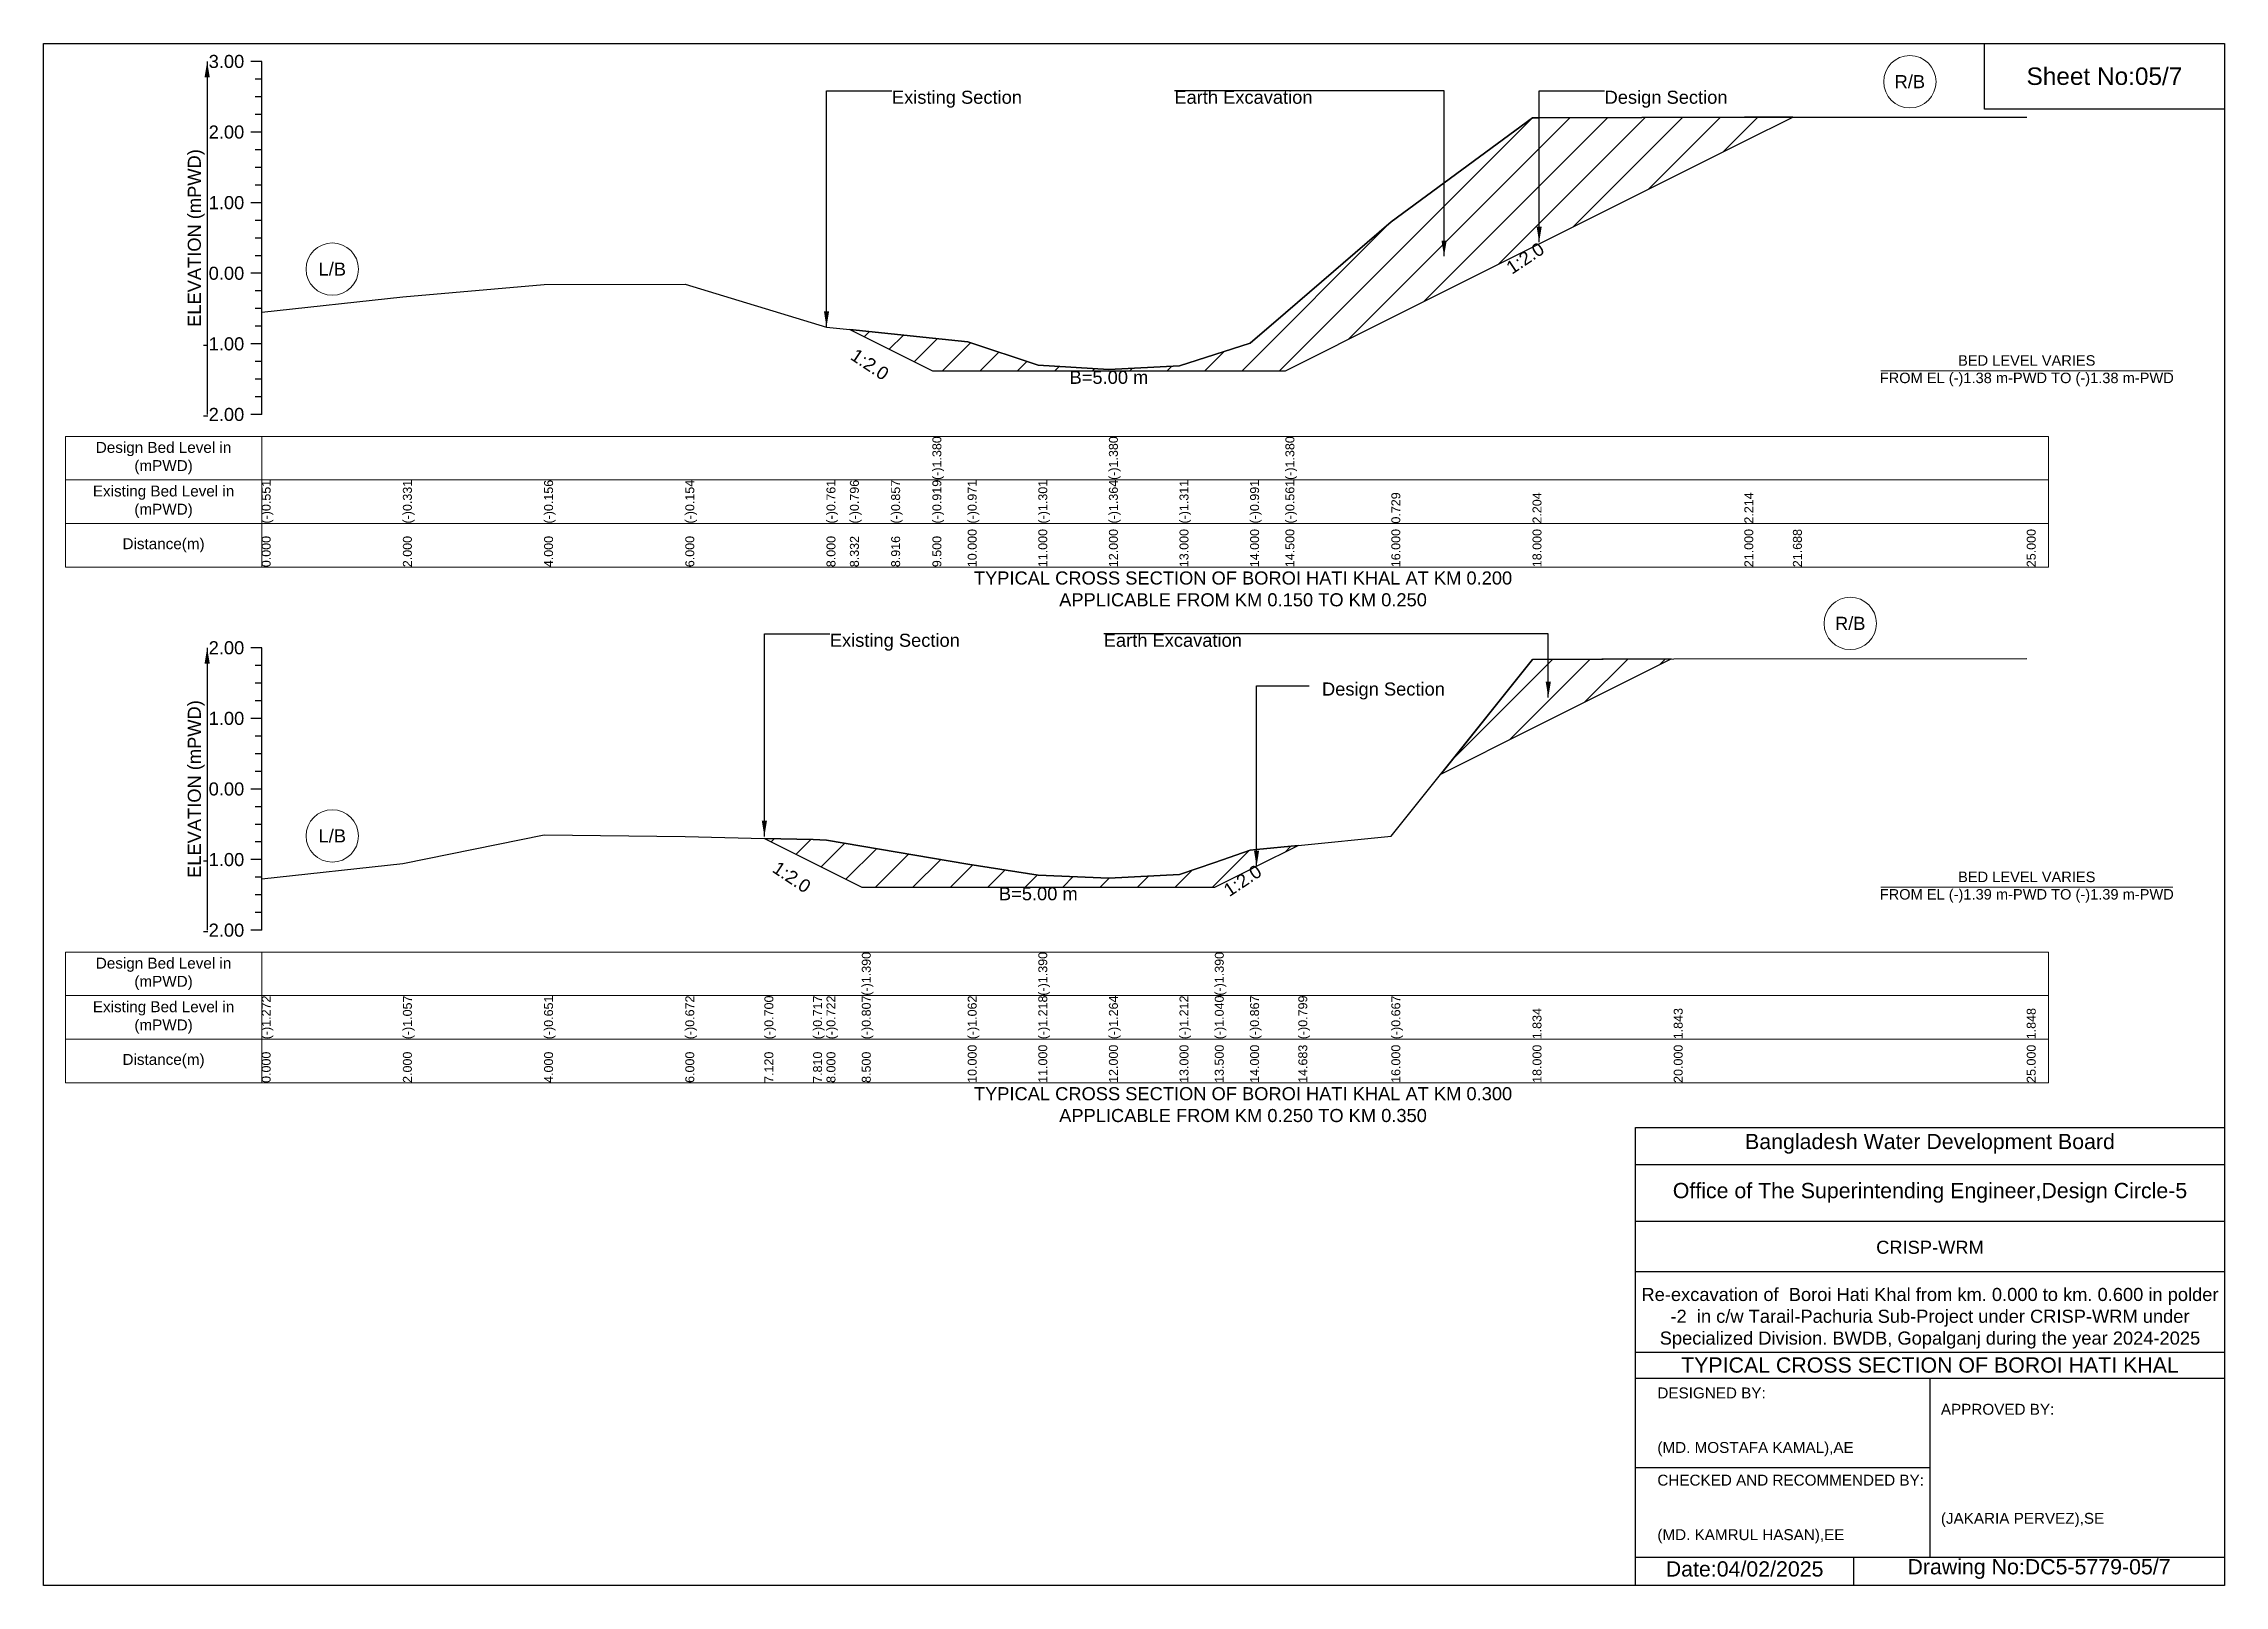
# Model space of a CAD drawing. Header units: inches. Extents: x 91000 to 178000, y -5656 to 8274.
# Drawn here: x 140000 to 148000, y -5656 to 0 of the extents above; entities that cross this region are included whole.
import ezdxf

# ---------------------------------------------------------------- set-up
doc = ezdxf.new("R2010")
doc.units = ezdxf.units.IN
doc.header["$LTSCALE"] = 7
doc.header["$MEASUREMENT"] = 0
for name, color, linetype, lineweight in [('Cross section Data Border', 7, 'Continuous', 9), ('Cross Section Labels', 7, 'Continuous', 9), ('Existing_Bed_Level for Xsection', 7, 'Continuous', 25)]:
    doc.layers.add(name, color=color, linetype=linetype, lineweight=lineweight)
doc.styles.get("Standard").update_dxf_attribs({"font": 'arial.ttf'})
doc.dimstyles.get("Standard").update_dxf_attribs({"dimtxt": 0.18, "dimasz": 0.18, "dimexe": 0.18, "dimexo": 0.0625, "dimgap": 0.09, "dimtad": 0, "dimtih": 1, "dimtoh": 1, "dimdec": 4, "dimzin": 0, "dimdsep": 46, "dimtxsty": 'Standard', "dimcen": 0.09, "dimadec": 0, "dimazin": 0, "dimtfac": 1, "dimtdec": 4, "dimtofl": 0, "dimtmove": 0, "dimatfit": 3, "dimfxl": 1, "dimtolj": 1, "dimtzin": 0, "dimarcsym": 0})

msp = doc.modelspace()

# ---------------------------------------------------------------- texts
at = {"attachment_point": 5}
for s, insert, char_height in [('Sheet No:05/7', (147560, -120), 64), ('Bangladesh Water Development Board', (146920, -4036), 56), ('Office of The Superintending Engineer,Design Circle-5', (146920, -4216), 56)]:
    msp.add_mtext(s, dxfattribs=dict(at, insert=insert, char_height=char_height))
for s, insert, char_height, width, attachment_point in [('CRISP-WRM', (146920, -4416), 48, 2240, 5), ('Re-excavation of  Boroi Hati Khal from km. 0.000 to km. 0.600 in polder -2  in c/w Tarail-Pachuria Sub-Project under CRISP-WRM under Specialized Division. BWDB, Gopalganj during the year 2024-2025', (146920, -4676), 48, 2160, 5), ('TYPICAL CROSS SECTION OF BOROI HATI KHAL', (146920, -4848), 56, 2240, 5), ('DESIGNED BY:^J^J^J(MD. MOSTAFA KAMAL),AE', (145920, -5056), 40, 1120, 4), ('APPROVED BY:^J^J^J^J^J^J(JAKARIA PERVEZ),SE', (146960, -5216), 40, 1120, 4), ('CHECKED AND RECOMMENDED BY:^J^J^J(MD. KAMRUL HASAN),EE', (145920, -5376), 40, 1120, 4), ('Date:04/02/2025', (146240, -5596), 56, 1120, 5), ('Drawing No:DC5-5779-05/7', (147320, -5596), 56, 1760, 5)]:
    msp.add_mtext(s, dxfattribs=dict(insert=insert, char_height=char_height, width=width, attachment_point=attachment_point))
at = {"layer": 'Cross section Data Border', "char_height": 40, "width": 640, "attachment_point": 5}
for s, insert in [('Design Bed Level in (mPWD)', (140440, -1520.7)), ('Existing Bed Level in (mPWD)', (140440, -1680.7)), ('Distance(m)', (140440, -1840.7)), ('Design Bed Level in (mPWD)', (140440, -3412.6)), ('Existing Bed Level in (mPWD)', (140440, -3572.6)), ('Distance(m)', (140440, -3732.6))]:
    msp.add_mtext(s, dxfattribs=dict(at, insert=insert))
at = {"layer": 'Cross Section Labels'}
for s, insert, char_height, attachment_point in [('R/B', (146846.1, -139.8), 48, 5), ('Existing Section', (143112, -172.7), 48, 1), ('Earth Excavation', (144148, -172.7), 48, 1), ('Design Section', (145726.3, -172.7), 48, 1), ('L/B', (141059, -827.4), 48, 5), ('B=5.00 m', (143908, -1200.1), 48, 2), ('BED LEVEL VARIES ^JFROM EL (-)1.38 m-PWD TO (-)1.38 m-PWD', (147275, -1200.1), 38.4, 5), ('TYPICAL CROSS SECTION OF BOROI HATI KHAL AT KM 0.200^JAPPLICABLE FROM KM 0.150 TO KM 0.250', (144400, -2000.7), 48, 5), ('R/B', (146627.5, -2127.1), 48, 5), ('Existing Section', (142884.1, -2164.8), 48, 1), ('Earth Excavation', (143889, -2164.8), 48, 1), ('Design Section', (144689.6, -2343.7), 48, 1), ('L/B', (141059, -2906.7), 48, 5), ('BED LEVEL VARIES ^JFROM EL (-)1.39 m-PWD TO (-)1.39 m-PWD', (147275, -3094.6), 38.4, 5), ('B=5.00 m', (143649, -3094.6), 48, 2), ('TYPICAL CROSS SECTION OF BOROI HATI KHAL AT KM 0.300^JAPPLICABLE FROM KM 0.250 TO KM 0.350', (144400, -3892.6), 48, 5)]:
    msp.add_mtext(s, dxfattribs=dict(at, insert=insert, char_height=char_height, attachment_point=attachment_point))
at = {"layer": 'Cross Section Labels', "char_height": 48, "attachment_point": 2}
for insert, rotation in [((145421.6, -767.1), 33.69007), ((143044.4, -1156.9), 326.30993), ((142758, -3037.6), 326.30993), ((144384.9, -3050.4), 33.69007)]:
    msp.add_mtext('1:2.0', dxfattribs=dict(at, insert=insert, rotation=rotation))
at = {"layer": 'Existing_Bed_Level for Xsection', "char_height": 48, "attachment_point": 6}
for s, insert in [('3.00', (140736, -65.7)), ('2.00', (140736, -324.7)), ('1.00', (140736, -583.7)), ('0.00', (140736, -842.7)), ('-1.00', (140736, -1101.7)), ('-2.00', (140736, -1360.7)), ('2.00', (140736, -2216.6)), ('1.00', (140736, -2475.6)), ('0.00', (140736, -2734.6)), ('-1.00', (140736, -2993.6)), ('-2.00', (140736, -3252.6))]:
    msp.add_mtext(s, dxfattribs=dict(at, insert=insert))
at = {"layer": 'Existing_Bed_Level for Xsection', "rotation": 90}
for s, insert, char_height, attachment_point in [('ELEVATION (mPWD)', (140560, -713.2), 48, 5), ('(-)1.380', (143260.5, -1600.7), 32.8, 1), ('(-)1.380', (143908, -1600.7), 32.8, 1), ('(-)1.380', (144555.5, -1600.7), 32.8, 1), ('(-)0.551', (140800, -1760.7), 32.8, 1), ('(-)0.331', (141318, -1760.7), 32.8, 1), ('(-)0.156', (141836, -1760.7), 32.8, 1), ('(-)0.154', (142354, -1760.7), 32.8, 1), ('(-)0.761', (142872, -1760.7), 32.8, 1), ('(-)0.796', (142957.9, -1760.7), 32.8, 1), ('(-)0.857', (143109.2, -1760.7), 32.8, 1), ('(-)0.919', (143260.5, -1760.7), 32.8, 1), ('(-)0.971', (143390, -1760.7), 32.8, 1), ('(-)1.301', (143649, -1760.7), 32.8, 1), ('(-)1.364', (143908, -1760.7), 32.8, 1), ('(-)1.311', (144167, -1760.7), 32.8, 1), ('(-)0.991', (144426, -1760.7), 32.8, 1), ('(-)0.561', (144555.5, -1760.7), 32.8, 1), ('0.729', (144944, -1760.7), 32.8, 1), ('2.204', (145462, -1760.7), 32.8, 1), ('2.214', (146239, -1760.7), 32.8, 1), ('0.000', (140800, -1920.7), 32.8, 1), ('2.000', (141318, -1920.7), 32.8, 1), ('4.000', (141836, -1920.7), 32.8, 1), ('6.000', (142354, -1920.7), 32.8, 1), ('8.000', (142872, -1920.7), 32.8, 1), ('8.332', (142957.9, -1920.7), 32.8, 1), ('8.916', (143109.2, -1920.7), 32.8, 1), ('9.500', (143260.5, -1920.7), 32.8, 1), ('10.000', (143390, -1920.7), 32.8, 1), ('11.000', (143649, -1920.7), 32.8, 1), ('12.000', (143908, -1920.7), 32.8, 1), ('13.000', (144167, -1920.7), 32.8, 1), ('14.000', (144426, -1920.7), 32.8, 1), ('14.500', (144555.5, -1920.7), 32.8, 1), ('16.000', (144944, -1920.7), 32.8, 1), ('18.000', (145462, -1920.7), 32.8, 1), ('21.000', (146239, -1920.7), 32.8, 1), ('21.688', (146417.2, -1920.7), 32.8, 1), ('25.000', (147275, -1920.7), 32.8, 1), ('ELEVATION (mPWD)', (140560, -2734.6), 48, 5), ('(-)1.390', (143001.5, -3492.6), 32.8, 1), ('(-)1.390', (143649, -3492.6), 32.8, 1), ('(-)1.390', (144296.5, -3492.6), 32.8, 1), ('(-)1.272', (140800, -3652.6), 32.8, 1), ('(-)1.057', (141318, -3652.6), 32.8, 1), ('(-)0.651', (141836, -3652.6), 32.8, 1), ('(-)0.672', (142354, -3652.6), 32.8, 1), ('(-)0.700', (142644.1, -3652.6), 32.8, 1), ('(-)0.717', (142822.8, -3652.6), 32.8, 1), ('(-)0.722', (142872, -3652.6), 32.8, 1), ('(-)0.807', (143001.5, -3652.6), 32.8, 1), ('(-)1.062', (143390, -3652.6), 32.8, 1), ('(-)1.218', (143649, -3652.6), 32.8, 1), ('(-)1.264', (143908, -3652.6), 32.8, 1), ('(-)1.212', (144167, -3652.6), 32.8, 1), ('(-)1.040', (144296.5, -3652.6), 32.8, 1), ('(-)0.867', (144426, -3652.6), 32.8, 1), ('(-)0.799', (144602.8, -3652.6), 32.8, 1), ('(-)0.667', (144944, -3652.6), 32.8, 1), ('1.834', (145462, -3652.6), 32.8, 1), ('1.843', (145980, -3652.6), 32.8, 1), ('1.848', (147275, -3652.6), 32.8, 1), ('10.000', (143390, -3812.6), 32.8, 1), ('11.000', (143649, -3812.6), 32.8, 1), ('12.000', (143908, -3812.6), 32.8, 1), ('13.000', (144167, -3812.6), 32.8, 1), ('13.500', (144296.5, -3812.6), 32.8, 1), ('14.000', (144426, -3812.6), 32.8, 1), ('14.683', (144602.8, -3812.6), 32.8, 1), ('16.000', (144944, -3812.6), 32.8, 1), ('18.000', (145462, -3812.6), 32.8, 1), ('20.000', (145980, -3812.6), 32.8, 1), ('25.000', (147275, -3812.6), 32.8, 1), ('0.000', (140800, -3812.6), 32.8, 1), ('2.000', (141318, -3812.6), 32.8, 1), ('4.000', (141836, -3812.6), 32.8, 1), ('6.000', (142354, -3812.6), 32.8, 1), ('7.120', (142644.1, -3812.6), 32.8, 1), ('7.810', (142822.8, -3812.6), 32.8, 1), ('8.000', (142872, -3812.6), 32.8, 1), ('8.500', (143001.5, -3812.6), 32.8, 1)]:
    msp.add_mtext(s, dxfattribs=dict(at, insert=insert, char_height=char_height, attachment_point=attachment_point))

# ---------------------------------------------------------------- hatches: boundary and pattern name
at = {"layer": 'Existing_Bed_Level for Xsection'}
h = msp.add_hatch(dxfattribs=at)
h.set_pattern_fill('ANSI31', color=256, scale=777, style=0)
h.paths.add_polyline_path([(142957.9, -1048.8), (143109.2, -1124.5), (143260.5, -1200.1), (143390, -1200.1), (143649, -1200.1), (143908, -1200.1), (144167, -1200.1), (144426, -1200.1), (144555.5, -1200.1), (144944, -1005.9), (145462, -746.9), (145486.3, -734.7), (146239, -358.4), (146417.2, -269.3), (146239, -269.3), (145486.3, -271.8), (145462, -271.9), (144944, -653.9), (144555.5, -988), (144426, -1099.4), (144167, -1182.3), (143908, -1196), (143649, -1179.7), (143390, -1094.2), (143260.5, -1080.6), (143109.2, -1064.7)])
h = msp.add_hatch(dxfattribs=at)
h.set_pattern_fill('ANSI31', color=256, scale=777, style=0)
h.paths.add_polyline_path([(145125.9, -2679.9), (145462, -2511.8), (145971.1, -2257.3), (145462, -2259.5)])
h = msp.add_hatch(dxfattribs=at)
h.set_pattern_fill('ANSI31', color=256, scale=777, style=0)
h.paths.add_polyline_path([(142644.1, -2915.9), (142822.8, -3005.2), (142872, -3029.8), (143001.5, -3094.6), (143390, -3094.6), (143649, -3094.6), (143908, -3094.6), (144167, -3094.6), (144296.5, -3094.6), (144426, -3029.8), (144449.6, -3018), (144602.8, -2941.4), (144449.6, -2956.7), (144426, -2959.1), (144296.5, -3003.8), (144167, -3048.5), (143908, -3061.9), (143649, -3050), (143390, -3009.6), (143001.5, -2943.6), (142872, -2921.6), (142822.8, -2920.3)])

# ---------------------------------------------------------------- linework, layer by layer
for points in [[(140000, 0), (148000, 0), (148000, -5656), (140000, -5656)], [(147120, 0), (148000, 0), (148000, -240), (147120, -240)]]:
    msp.add_lwpolyline(points, close=True)
for points in [[(145840, -5656), (145840, -3976), (148000, -3976)], [(145840, -4112), (148000, -4112)], [(145840, -4320), (148000, -4320)], [(145840, -4504), (148000, -4504)], [(145840, -4800), (148000, -4800)], [(145840, -4896), (148000, -4896)], [(146920, -4896), (146920, -5552)], [(145840, -5224), (146920, -5224)], [(145840, -5552), (148000, -5552)], [(146640, -5552), (146640, -5656)]]:
    msp.add_lwpolyline(points)
at = {"layer": 'Cross section Data Border'}
for points in [[(140080, -1440.7), (147355, -1440.7), (147355, -1920.7), (140080, -1920.7)], [(140080, -3332.6), (147355, -3332.6), (147355, -3812.6), (140080, -3812.6)]]:
    msp.add_lwpolyline(points, close=True, dxfattribs=at)
for points in [[(140800, -1440.7), (140800, -1920.7)], [(140080, -1600.7), (147355, -1600.7)], [(140080, -1760.7), (147355, -1760.7)], [(140800, -3332.6), (140800, -3812.6)], [(140080, -3492.6), (147355, -3492.6)], [(140080, -3652.6), (147355, -3652.6)]]:
    msp.add_lwpolyline(points, dxfattribs=at)
at = {"layer": 'Cross Section Labels'}
for points in [[(146739.2, -1200.1), (147810.8, -1200.1)], [(146739.2, -3094.6), (147810.8, -3094.6)]]:
    msp.add_lwpolyline(points, dxfattribs=at)
for centre in [(146846.1, -139.8), (141059, -827.4), (146627.5, -2127.1), (141059, -2906.7)]:
    msp.add_circle(centre, 96, dxfattribs=at)
at = {"layer": 'Existing_Bed_Level for Xsection'}
for points in [[(140800, -65.7), (140760, -65.7)], [(140800, -1360.7), (140800, -1101.7), (140800, -842.7), (140800, -583.7), (140800, -324.7), (140800, -65.7)], [(140800, -130.5), (140776, -130.5)], [(140800, -195.2), (140776, -195.2)], [(140800, -260), (140776, -260)], [(140800, -985.4), (141318, -928.5), (141836, -883.1), (142354, -882.6), (142872, -1039.8), (142957.9, -1048.8), (143109.2, -1064.7), (143260.5, -1080.6), (143260.5, -1080.6), (143390, -1094.2), (143649, -1179.7), (143908, -1196), (143908, -1196), (144167, -1182.3), (144426, -1099.4), (144555.5, -988), (144555.5, -988), (144944, -653.9), (145462, -271.9), (145486.3, -271.8), (146239, -269.3), (146417.2, -269.3), (147275, -269.3)], [(140800, -324.7), (140760, -324.7)], [(140800, -389.5), (140776, -389.5)], [(140800, -454.2), (140776, -454.2)], [(140800, -519), (140776, -519)], [(140800, -583.7), (140760, -583.7)], [(140800, -648.5), (140776, -648.5)], [(140800, -713.2), (140776, -713.2)], [(140800, -778), (140776, -778)], [(140800, -842.7), (140760, -842.7)], [(140800, -907.5), (140776, -907.5)], [(140800, -972.2), (140776, -972.2)], [(140800, -1037), (140776, -1037)], [(140800, -1101.7), (140760, -1101.7)], [(140800, -1166.5), (140776, -1166.5)], [(140800, -1231.2), (140776, -1231.2)], [(140800, -1296), (140776, -1296)], [(140800, -1360.7), (140760, -1360.7)], [(140800, -2216.6), (140760, -2216.6)], [(140800, -3252.6), (140800, -2993.6), (140800, -2734.6), (140800, -2475.6), (140800, -2216.6)], [(140800, -2281.3), (140776, -2281.3)], [(140800, -3064), (141318, -3008.3), (141836, -2903.2), (142354, -2908.6), (142644.1, -2915.9), (142822.8, -2920.3), (142872, -2921.6), (143001.5, -2943.6), (143001.5, -2943.6), (143390, -3009.6), (143649, -3050), (143649, -3050), (143908, -3061.9), (144167, -3048.5), (144296.5, -3003.8), (144296.5, -3003.8), (144426, -2959.1), (144449.6, -2956.7), (144602.8, -2941.4), (144944, -2907.3), (145462, -2259.5), (145980, -2257.2), (147275, -2255.9)], [(140800, -2346.1), (140776, -2346.1)], [(140800, -2475.6), (140760, -2475.6)], [(140800, -2410.8), (140776, -2410.8)], [(140800, -2540.3), (140776, -2540.3)], [(140800, -2605.1), (140776, -2605.1)], [(140800, -2669.8), (140776, -2669.8)], [(140800, -2734.6), (140760, -2734.6)], [(140800, -2799.3), (140776, -2799.3)], [(140800, -2864.1), (140776, -2864.1)], [(140800, -2928.8), (140776, -2928.8)], [(140800, -2993.6), (140760, -2993.6)], [(140800, -3058.3), (140776, -3058.3)], [(140800, -3123.1), (140776, -3123.1)], [(140800, -3187.8), (140776, -3187.8)], [(140800, -3252.6), (140760, -3252.6)]]:
    msp.add_lwpolyline(points, dxfattribs=at)
for points in [[(142957.9, -1048.8), (143109.2, -1124.5), (143260.5, -1200.1), (143260.5, -1200.1), (143390, -1200.1), (143649, -1200.1), (143908, -1200.1), (143908, -1200.1), (144167, -1200.1), (144426, -1200.1), (144555.5, -1200.1), (144555.5, -1200.1), (144944, -1005.9), (145462, -746.9), (145486.3, -734.7), (146239, -358.4), (146417.2, -269.3), (146239, -269.3), (145486.3, -271.8), (145462, -271.9), (144944, -653.9), (144555.5, -988), (144555.5, -988), (144426, -1099.4), (144167, -1182.3), (143908, -1196), (143908, -1196), (143649, -1179.7), (143390, -1094.2), (143260.5, -1080.6), (143260.5, -1080.6), (143109.2, -1064.7)], [(145125.9, -2679.9), (145462, -2511.8), (145971.1, -2257.3), (145462, -2259.5)], [(142644.1, -2915.9), (142644.1, -2915.9), (142822.8, -3005.2), (142872, -3029.8), (143001.5, -3094.6), (143001.5, -3094.6), (143390, -3094.6), (143649, -3094.6), (143649, -3094.6), (143908, -3094.6), (144167, -3094.6), (144296.5, -3094.6), (144296.5, -3094.6), (144426, -3029.8), (144449.6, -3018), (144602.8, -2941.4), (144449.6, -2956.7), (144426, -2959.1), (144296.5, -3003.8), (144296.5, -3003.8), (144167, -3048.5), (143908, -3061.9), (143649, -3050), (143649, -3050), (143390, -3009.6), (143001.5, -2943.6), (143001.5, -2943.6), (142872, -2921.6), (142822.8, -2920.3), (142644.1, -2915.9)]]:
    msp.add_lwpolyline(points, close=True, dxfattribs=at)

msp.set_redraw_order([(e.dxf.handle, doc.entitydb.next_handle()) for e in msp.query("TEXT MTEXT ATTDEF DIMENSION ARC_DIMENSION")])  # texts and dimensions are drawn at this point

# ---------------------------------------------------------------- leaders
at = {"layer": 'Cross Section Labels', "annotation_type": 0, "has_hookline": 1}
for points, hookline_direction, text_width in [([(142872, -1039.8), (142872, -172.7), (143111.9, -172.7)], 0, 467.2), ([(145137.5, -780.2), (145137.5, -172.7), (144148.1, -172.7)], 1, 497), ([(145486.3, -728.6), (145486.3, -172.7), (145726.3, -172.7)], 0, 441.2), ([(142644.1, -2908.6), (142644.1, -2164.8), (142884, -2164.8)], 0, 467.2), ([(145519.7, -2398.9), (145519.7, -2164.8), (143889.1, -2164.8)], 1, 497), ([(144449.6, -3018), (144449.6, -2355.5), (144642.4, -2355.5)], 0, 441.2)]:
    msp.add_leader(points, dimstyle='Standard', override={"dimasz": 57.6}, dxfattribs=dict(at, hookline_direction=hookline_direction, text_width=text_width))
at = {"layer": 'Existing_Bed_Level for Xsection'}
for points in [[(140600, -65.7), (140600, -1360.7)], [(140600, -2216.6), (140600, -3252.6)]]:
    msp.add_leader(points, dimstyle='Standard', override={"dimasz": 57.6}, dxfattribs=at)

doc.saveas('drawing.dxf')
